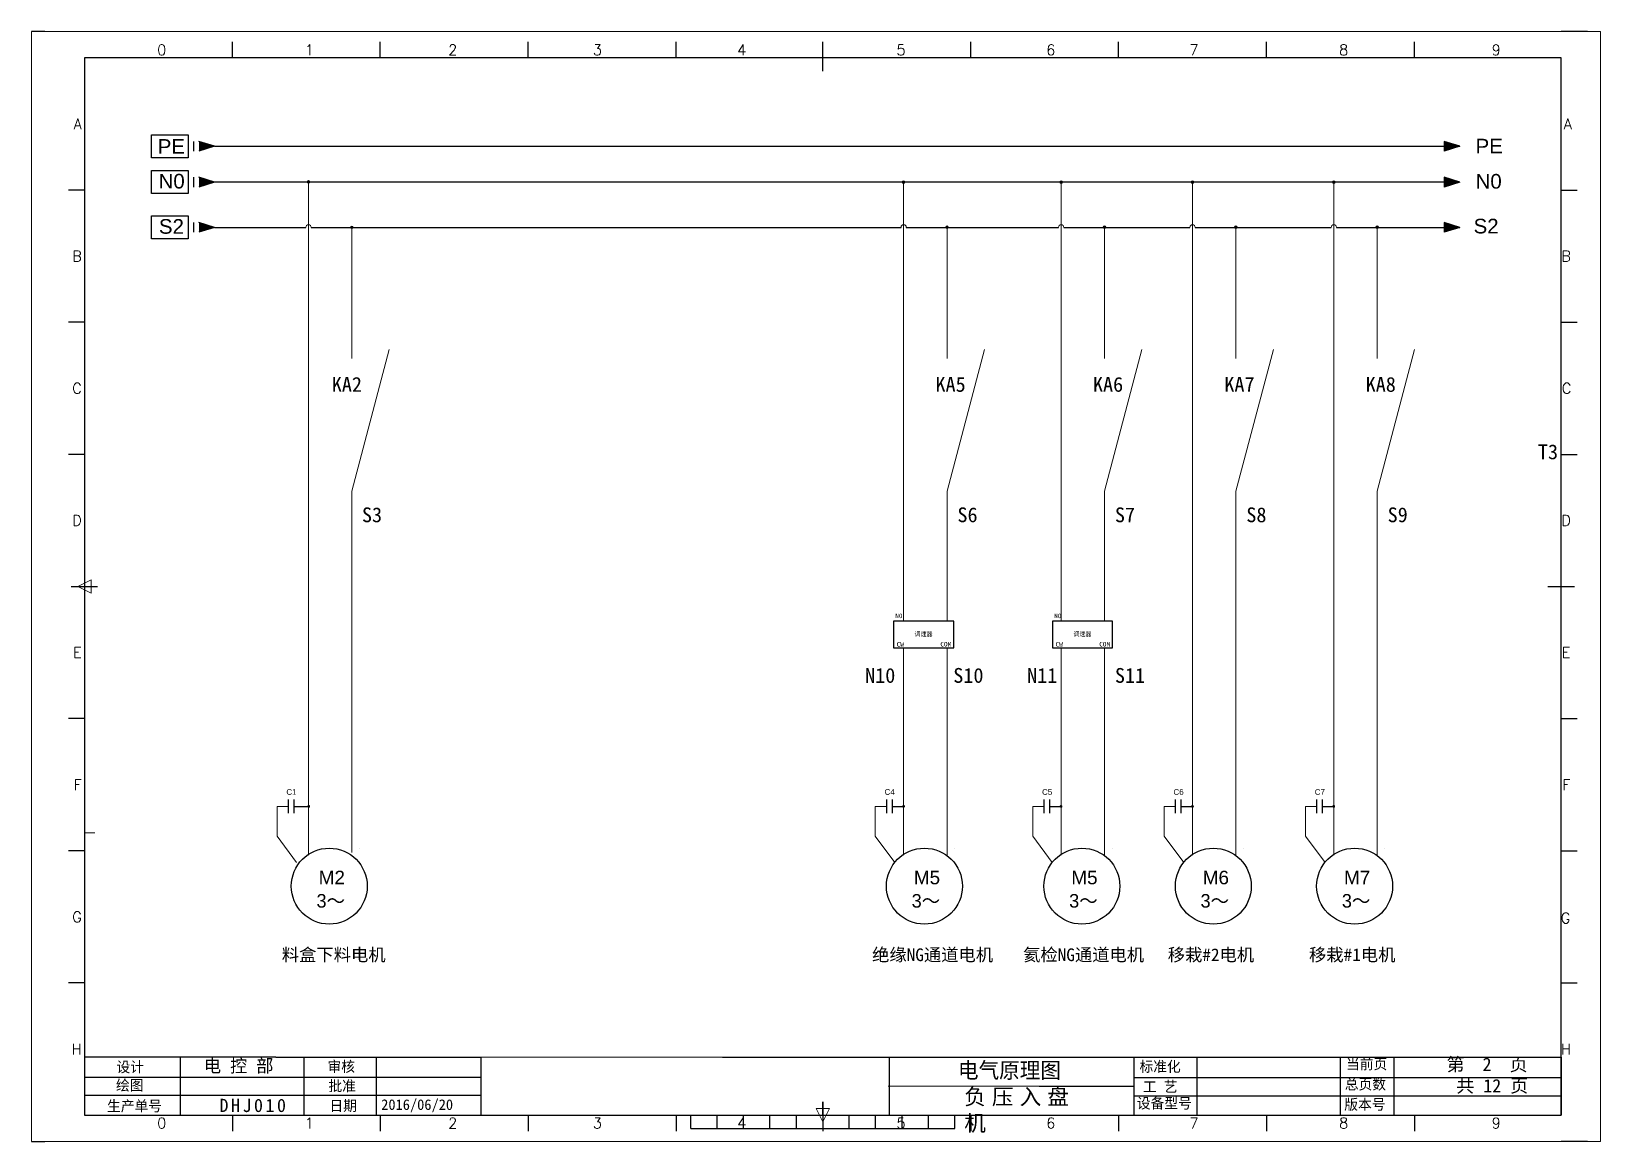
# Model space of a CAD drawing. Extents: x 2368 to 9674, y -1476 to 1321.
# Drawn here: x 7464 to 8058, y 316 to 736 of the extents above; entities that cross this region are included whole.
import ezdxf
from ezdxf.enums import TextEntityAlignment as Align

# ---------------------------------------------------------------- set-up
doc = ezdxf.new("R2010")
doc.units = 0
doc.header["$MEASUREMENT"] = 0
for name, color, linetype in [('AE_BOR', 1, 'Continuous'), ('MISC', 2, 'Continuous'), ('主图', 7, 'Continuous')]:
    doc.layers.add(name, color=color, linetype=linetype)
doc.layers.add('元件', color=4, linetype='Continuous', lineweight=25)
doc.styles.add('WD', font='romans.shx', dxfattribs={"bigfont": 'gbcbig.shx'})
doc.styles.add('样式 8', font='arial.ttf')

msp = doc.modelspace()

# ---------------------------------------------------------------- texts
at = {"attachment_point": 1, "style": '样式 8'}
for s, insert, char_height, width in [('N0', (7511.81647, 681.98395), 5.544, 9.9333161), ('N0', (8010.3419, 681.93444), 5.544, 9.9333161), ('S2', (7511.94265, 664.85819), 5.544, 9.9333161), ('S2', (8009.5924, 664.98178), 5.544, 30.5485092), ('{\\C2;M2}', (7572.43113, 418.33943), 5.12, 17.4856014), ('{\\C2;M5}', (7797.71573, 418.33943), 5.12, 17.4856014), ('{\\C2;M5}', (7857.32395, 418.33943), 5.12, 17.4856014), ('{\\C2;M6}', (7907.07039, 418.33943), 5.12, 17.4856014), ('{\\C2;M7}', (7960.55326, 418.33943), 5.12, 17.4856014), ('{\\fAIGDT|b0|i0|c2|p2;\\C2;3\\fSimSun|b0|i0|c134|p2;～}', (7571.60168, 409.51856), 5.12, 19.75726), ('{\\fAIGDT|b0|i0|c2|p2;\\C2;3\\fSimSun|b0|i0|c134|p2;～}', (7796.88628, 409.51856), 5.12, 19.75726), ('{\\fAIGDT|b0|i0|c2|p2;\\C2;3\\fSimSun|b0|i0|c134|p2;～}', (7856.4945, 409.51856), 5.12, 19.75726), ('{\\fAIGDT|b0|i0|c2|p2;\\C2;3\\fSimSun|b0|i0|c134|p2;～}', (7906.24094, 409.51856), 5.12, 19.75726), ('{\\fAIGDT|b0|i0|c2|p2;\\C2;3\\fSimSun|b0|i0|c134|p2;～}', (7959.72381, 409.51856), 5.12, 19.75726)]:
    msp.add_mtext(s, dxfattribs=dict(at, insert=insert, char_height=char_height, width=width))
at = {"attachment_point": 1}
for s, insert, char_height, width in [('{\\fSimSun|b0|i0|c134|p2;KA2}', (7577.38293, 605.1294), 5.6, 10.0336526), ('{\\fSimSun|b0|i0|c134|p2;KA5}', (7805.89691, 605.1294), 5.6, 10.0336526), ('{\\fSimSun|b0|i0|c134|p2;KA6}', (7865.50513, 605.1294), 5.6, 10.0336526), ('{\\fSimSun|b0|i0|c134|p2;KA7}', (7915.25157, 605.1294), 5.6, 10.0336526), ('{\\fSimSun|b0|i0|c134|p2;KA8}', (7968.73445, 605.1294), 5.6, 10.0336526), ('T3', (8033.94495, 579.61365), 5.6, 10.0336526), ('S3', (7588.80457, 555.78624), 5.6, 10.0336526), ('S6', (7814.21939, 555.78624), 5.6, 10.0336526), ('S7', (7873.82761, 555.78624), 5.6, 10.0336526), ('S8', (7923.57406, 555.78624), 5.6, 10.0336526), ('S9', (7977.05693, 555.78624), 5.6, 10.0336526), ('N10', (7779.26332, 495.025), 5.6, 10.0336526), ('S10', (7812.64163, 495.025), 5.6, 10.0336526), ('N11', (7840.58679, 495.025), 5.6, 10.0336526), ('S11', (7873.82761, 495.025), 5.6, 10.0336526), ('{\\fArial|b0|i0|c0|p32;C1}', (7560.18958, 449.21974), 2.1599136, 3.4027792), ('{\\fArial|b0|i0|c0|p32;C4}', (7786.63039, 449.21974), 2.1599136, 3.4027792), ('{\\fArial|b0|i0|c0|p32;C\\fArial|b0|i0|c162|p32;5}', (7846.23861, 449.21974), 2.1599136, 3.4027792), ('{\\fArial|b0|i0|c0|p32;C\\fArial|b0|i0|c162|p32;6}', (7895.98506, 449.21974), 2.1599136, 3.4027792), ('{\\fArial|b0|i0|c0|p32;C\\fArial|b0|i0|c162|p32;7}', (7949.46793, 449.21974), 2.1599136, 3.4027792), ('{\\fSimSun|b0|i0|c134|p2;第  }2  {\\fSimSun|b0|i0|c134|p2;页}', (7999.35911, 347.59238), 5, 38.1635092), ('{\\fSimSun|b0|i0|c134|p2;共 }12 {\\fSimSun|b0|i0|c134|p2;页}', (8003.04259, 339.50106), 5, 40.4924398), ('{\\fNSimSun|b0|i0|c134|p49;\\T1.28;DHJ010}', (7534.86655, 332.06261), 5, 40.4924398)]:
    msp.add_mtext(s, dxfattribs=dict(at, insert=insert, char_height=char_height, width=width))
at = {"color": 0, "lineweight": -2, "char_height": 1.62, "width": 7.0637547, "attachment_point": 1}
for insert in [(7797.98584, 508.68684), (7858.12904, 508.68684)]:
    msp.add_mtext('{调速器}', dxfattribs=dict(at, insert=insert))
at = {"lineweight": 0, "char_height": 4.8, "attachment_point": 1}
for s, insert, width in [('{\\fSimSun|b0|i0|c134|p2;料盒下料电机}', (7558.46404, 388.95845), 53.4606064), ('{\\fSimSun|b0|i0|c134|p2;绝缘NG通道电机}', (7781.90416, 388.95845), 57.113039), ('{\\fSimSun|b0|i0|c134|p2;氦检NG通道电机}', (7839.0641, 388.95845), 57.113039), ('{\\fSimSun|b0|i0|c134|p2;移栽#2电机}', (7893.8099, 388.95845), 57.113039), ('{\\fSimSun|b0|i0|c134|p2;移栽#1电机}', (7947.29277, 388.95845), 57.113039)]:
    msp.add_mtext(s, dxfattribs=dict(at, insert=insert, width=width))
at = {"color": 0, "ltscale": 2, "attachment_point": 1}
for s, insert, char_height, width in [('设计', (7495.90245, 346.11032), 4, 19.3450259), ('电 控 部', (7528.99652, 347.08256), 5, 34.8313606), ('审核', (7575.7738, 346.28799), 4, 25.507459), ('电气原理图', (7814.39172, 345.86302), 6, 43.9128196), ('标准化', (7883.12912, 346.28547), 4, 23.3399102), ('当前页', (7961.32305, 347.27086), 4, 19.3450259), ('{\\C256;绘图}', (7495.69547, 339.18261), 4, 19.3450259), ('批准', (7576.10558, 338.96146), 4, 25.507459), ('工 艺', (7884.38518, 338.66325), 4, 19.3450259), ('总页数', (7960.84353, 339.58913), 4, 19.3450259), ('{\\fNSimSun|b0|i0|c134|p49;\\T1.28;\\C256;负压入盘机}', (7816.78711, 335.8457), 6, 48.8447338), ('设备型号', (7882.11651, 332.40275), 4, 31.672048), ('生产单号', (7492.32344, 331.35127), 4, 25.1533682), ('日期', (7576.4895, 331.45623), 4, 25.507459), ('2016/06/20', (7596.09009, 331.86074), 4, 25.507459), ('版本号', (7960.63802, 331.94651), 4, 19.3450259)]:
    msp.add_mtext(s, dxfattribs=dict(at, insert=insert, char_height=char_height, width=width))
at = {"layer": 'MISC', "char_height": 5.544, "width": 9.9333161, "attachment_point": 1, "style": '样式 8'}
for insert in [(7511.48819, 695.11314), (8010.3419, 695.23979)]:
    msp.add_mtext('PE', dxfattribs=dict(at, insert=insert))
at = {"layer": '元件', "color": 0}
for s, p in [('N0', (7790.69514, 513.90277)), ('N0', (7850.83834, 513.90277)), ('COM', (7807.74804, 503.1642)), ('COM', (7867.89124, 503.1642)), ('CW', (7791.21195, 503.12434)), ('CW', (7851.35516, 503.12434))]:
    msp.add_text(s, height=1.74636, dxfattribs=at).set_placement(p)

# ---------------------------------------------------------------- blocks, each defined once
blk = doc.blocks.new('gb_a2_a')
for p, q in [((584, 410), (25, 410)), ((25, 410), (25, 10)), ((584, 10), (584, 410)), ((25, 10), (584, 10))]:
    blk.add_line(p, q)
at = {"lineweight": 9, "ltscale": 0.1}
blk.add_line((25, 116.86), (29, 116.86), dxfattribs=at)
at = {"layer": 'AE_BOR', "lineweight": 30}
for p, q in [((10, 420), (4.93, 420)), ((594, 420), (584, 420)), ((4.93, 0), (10, 0)), ((594, 0), (584, 0))]:
    blk.add_line(p, q, dxfattribs=at)
at = {"layer": 'AE_BOR', "color": 1, "lineweight": 15}
for p, q in [((4.93, 420), (598.93, 420)), ((4.93, 0), (4.93, 420)), ((598.93, 420), (598.93, 0)), ((22.5, 210), (27.5, 212.5)), ((27.5, 207.5), (22.5, 210)), ((27.5, 212.5), (27.5, 207.5)), ((304.5, 7.5), (302, 12.5)), ((302, 12.5), (307, 12.5)), ((307, 12.5), (304.5, 7.5)), ((598.93, 0), (4.93, 0))]:
    blk.add_line(p, q, dxfattribs=at)
at = {"layer": 'AE_BOR'}
for p, q in [((81, 410), (81, 416)), ((137, 410), (137, 416)), ((193, 410), (193, 416)), ((249, 410), (249, 416)), ((304.5, 410), (304.5, 416)), ((360.5, 410), (360.5, 416)), ((416.5, 410), (416.5, 416)), ((472.5, 410), (472.5, 416)), ((528.5, 410), (528.5, 416)), ((25, 360), (19, 360)), ((584, 360), (590, 360)), ((25, 310), (19, 310)), ((584, 310), (590, 310)), ((25, 260), (19, 260)), ((584, 260), (590, 260)), ((25, 160), (19, 160)), ((584, 160), (590, 160)), ((25, 110), (19, 110)), ((584, 110), (590, 110)), ((25, 60), (19, 60)), ((584, 60), (590, 60)), ((81, 10), (81, 4)), ((137, 10), (137, 4)), ((193, 10), (193, 4)), ((249, 10), (249, 4)), ((304.5, 10), (304.5, 4)), ((360.5, 10), (360.5, 4)), ((416.5, 10), (416.5, 4)), ((472.5, 10), (472.5, 4)), ((528.5, 10), (528.5, 4))]:
    blk.add_line(p, q, dxfattribs=at)
at = {"layer": 'AE_BOR', "color": 2, "lineweight": 30}
for p, q in [((304.5, 405), (304.5, 415)), ((20, 210), (30, 210)), ((579, 210), (589, 210)), ((304.5, 10), (304.5, 15)), ((304.5, 15), (304.5, 5)), ((254.5, 5), (254.5, 10)), ((264.5, 5), (264.5, 10)), ((274.5, 5), (274.5, 10)), ((284.5, 5), (284.5, 10)), ((294.5, 5), (294.5, 10)), ((304.5, 10), (304.5, 5)), ((314.5, 5), (314.5, 10)), ((324.5, 5), (324.5, 10)), ((334.5, 5), (334.5, 10)), ((344.5, 5), (344.5, 10)), ((354.5, 5), (354.5, 10)), ((254.5, 5), (354.5, 5))]:
    blk.add_line(p, q, dxfattribs=at)
at = {"layer": 'AE_BOR', "style": 'WD'}
for s, p in [('0', (54.27, 411)), ('1', (110.12, 411)), ('2', (164.42, 411)), ('3', (219.22, 411)), ('4', (273.82, 411)), ('5', (334.12, 411)), ('6', (390.81, 411)), ('7', (445.01, 411)), ('8', (501.67, 411)), ('9', (559.4, 411)), ('0', (54.27, 5)), ('1', (110.12, 5)), ('2', (164.42, 5)), ('3', (219.22, 5)), ('4', (273.82, 5)), ('5', (334.12, 5)), ('6', (390.81, 5)), ('7', (445.01, 5)), ('8', (501.67, 5)), ('9', (559.4, 5))]:
    blk.add_text(s, height=4, dxfattribs=at).set_placement(p, align=Align.CENTER)
for s, p in [('A', (24, 385)), ('A', (588.05, 385)), ('B', (24, 335)), ('B', (587.67, 335)), ('C', (24, 285)), ('C', (587.86, 285)), ('D', (24, 235)), ('D', (587.67, 235)), ('E', (24, 185)), ('E', (587.48, 185)), ('F', (24, 135)), ('F', (587.48, 135)), ('F', (587.48, 135)), ('G', (24, 85)), ('G', (587.48, 84.56)), ('H', (24, 35)), ('H', (587.67, 35))]:
    blk.add_text(s, height=4, dxfattribs=at).set_placement(p, align=Align.MIDDLE_RIGHT)

# ---------------------------------------------------------------- hatches: boundary and pattern name
for points in [[(7532.94432, 678.8609), (7527.10758, 680.7314), (7527.10758, 676.9904)], [(8004.35195, 678.86904), (7998.51522, 680.73954), (7998.51522, 676.99854)], [(7532.94432, 661.72943), (7527.10758, 663.59993), (7527.10758, 659.85893)], [(8004.35195, 661.73757), (7998.51522, 663.60807), (7998.51522, 659.86707)]]:
    msp.add_hatch(color=256).paths.add_polyline_path(points)
at = {"lineweight": 0}
h = msp.add_hatch(color=256, dxfattribs=at)
edge = h.paths.add_edge_path()
edge.add_arc((7568.57342, 678.91113), 0.5, 0, 360)
h = msp.add_hatch(color=256, dxfattribs=at)
edge = h.paths.add_edge_path()
edge.add_arc((7793.84329, 678.83851), 0.5, 0, 360)
h = msp.add_hatch(color=256, dxfattribs=at)
edge = h.paths.add_edge_path()
edge.add_arc((7853.45151, 678.83851), 0.5, 0, 360)
h = msp.add_hatch(color=256, dxfattribs=at)
edge = h.paths.add_edge_path()
edge.add_arc((7903.19795, 678.83851), 0.5, 0, 360)
h = msp.add_hatch(color=256, dxfattribs=at)
edge = h.paths.add_edge_path()
edge.add_arc((7956.68082, 678.83851), 0.5, 0, 360)
h = msp.add_hatch(color=256, dxfattribs=at)
edge = h.paths.add_edge_path()
edge.add_arc((7584.9778, 661.74476), 0.5, 0, 360)
h = msp.add_hatch(color=256, dxfattribs=at)
edge = h.paths.add_edge_path()
edge.add_arc((7810.2624, 661.82324), 0.5, 0, 360)
h = msp.add_hatch(color=256, dxfattribs=at)
edge = h.paths.add_edge_path()
edge.add_arc((7869.87062, 661.82324), 0.5, 0, 360)
h = msp.add_hatch(color=256, dxfattribs=at)
edge = h.paths.add_edge_path()
edge.add_arc((7919.61707, 661.82324), 0.5, 0, 360)
h = msp.add_hatch(color=256, dxfattribs=at)
edge = h.paths.add_edge_path()
edge.add_arc((7973.09994, 661.82324), 0.5, 0, 360)
at = {"layer": 'MISC'}
for points in [[(7532.94432, 692.39009), (7527.10758, 694.26059), (7527.10758, 690.51959)], [(8004.35195, 692.39823), (7998.51522, 694.26873), (7998.51522, 690.52772)]]:
    msp.add_hatch(color=256, dxfattribs=at).paths.add_polyline_path(points)

# ---------------------------------------------------------------- linework, layer by layer
for p, q in [((7524.98269, 680.74464), (7524.98269, 677.00364)), ((7532.94432, 678.8609), (7527.10758, 680.7314)), ((7532.94432, 678.8609), (7527.10758, 676.9904)), ((8004.35195, 678.86904), (7998.51522, 680.73954)), ((7998.51522, 680.73954), (7998.51522, 676.99854)), ((8004.35195, 678.86904), (7998.51522, 676.99854)), ((7524.98269, 663.61317), (7524.98269, 659.87217)), ((7532.94432, 661.72943), (7527.10758, 663.59993)), ((7532.94432, 661.72943), (7527.10758, 659.85893)), ((7532.94432, 661.73757), (7567.57342, 661.73757)), ((7569.57342, 661.73757), (7583.9778, 661.73757)), ((7583.9778, 661.73757), (7745.9778, 661.73757)), ((7745.9778, 661.73757), (7792.85802, 661.73757)), ((7794.85802, 661.73757), (7809.2624, 661.73757)), ((7794.85802, 661.73757), (7852.46624, 661.73757)), ((7854.46624, 661.73757), (7868.87062, 661.73757)), ((7854.46624, 661.73757), (7902.21268, 661.73757)), ((7904.21268, 661.73757), (7918.61707, 661.73757)), ((7904.21268, 661.73757), (7919.59301, 661.73757)), ((7920.10967, 661.73757), (7955.69555, 661.73757)), ((7957.69555, 661.73757), (7973.07589, 661.73757)), ((7957.69555, 661.73757), (7972.09994, 661.73757)), ((7957.69555, 661.73757), (8004.35195, 661.73757)), ((8004.35195, 661.73757), (7998.51522, 663.60807)), ((7998.51522, 663.60807), (7998.51522, 659.86707)), ((8004.35195, 661.73757), (7998.51522, 659.86707)), ((7556.17272, 347.8664), (7483.74173, 347.8664)), ((7483.74173, 347.8664), (7483.74173, 325.8693)), ((7520.0152, 347.8664), (7520.0152, 325.8693)), ((7556.17272, 347.8664), (7633.78383, 347.8664)), ((7566.77721, 347.8664), (7566.77721, 325.8693)), ((7594.22335, 347.8664), (7594.22335, 325.8664)), ((7633.78383, 347.8664), (7633.78383, 325.8693)), ((7725.27489, 347.8664), (7845.17489, 347.8664)), ((7788.34028, 347.8664), (7788.34028, 325.8693)), ((7845.17489, 347.8664), (7982.74607, 347.8664)), ((7880.96944, 347.8664), (7880.96944, 325.8693)), ((7982.74607, 347.8664), (8042.74173, 347.8664)), ((7845.17489, 336.8664), (7880.93852, 336.8664)), ((7483.74173, 325.8693), (8042.74173, 325.8693))]:
    msp.add_line(p, q)
at = {"color": 0}
for p, q in [((8004.35195, 678.86904), (7532.94432, 678.86904)), ((7959.02486, 347.8664), (7959.02486, 325.8693)), ((8042.74173, 347.8664), (8042.74173, 325.8693))]:
    msp.add_line(p, q, dxfattribs=at)
at = {"lineweight": 0}
for p, q in [((7568.57342, 679.41113), (7568.57342, 424.27543)), ((7793.85802, 678.86904), (7793.85802, 512.74982)), ((7853.46624, 678.86904), (7853.46624, 512.74982)), ((7903.21268, 678.86904), (7903.21268, 442.95083)), ((7956.69555, 678.86904), (7956.69555, 442.95083)), ((7584.9778, 661.24476), (7584.9778, 661.74476)), ((7584.9778, 612.16041), (7584.9778, 661.73757)), ((7810.2624, 612.16041), (7810.2624, 662.32324)), ((7869.87062, 612.16041), (7869.87062, 662.32324)), ((7919.61707, 612.16041), (7919.61707, 662.32324)), ((7973.09994, 612.16041), (7973.09994, 662.32324)), ((7584.9778, 561.94332), (7599.15778, 615.55984)), ((7810.2624, 561.94332), (7824.44238, 615.55984)), ((7869.87062, 561.94332), (7884.0506, 615.55984)), ((7919.61707, 561.94332), (7933.79704, 615.55984)), ((7973.09994, 561.94332), (7987.27991, 615.55984)), ((7584.9778, 425.24431), (7584.9778, 561.94332)), ((7810.2624, 512.74982), (7810.2624, 561.94332)), ((7869.87062, 512.74982), (7869.87062, 561.94332)), ((7919.61707, 424.05478), (7919.61707, 561.94332)), ((7973.09994, 424.05478), (7973.09994, 561.94332)), ((7793.85802, 502.6877), (7793.85802, 424.27543)), ((7793.85802, 502.6877), (7793.85802, 442.95083)), ((7810.2624, 424.05478), (7810.2624, 502.72755)), ((7810.2624, 425.24431), (7810.2624, 502.62286)), ((7853.46624, 502.6877), (7853.46624, 424.27543)), ((7853.46624, 502.6877), (7853.46624, 442.95083)), ((7869.87062, 424.05478), (7869.87062, 502.72755)), ((7869.87062, 425.24431), (7869.87062, 502.62286)), ((7903.21268, 502.6877), (7903.21268, 424.27543)), ((7919.61707, 425.24431), (7919.61707, 502.62286)), ((7956.69555, 502.6877), (7956.69555, 424.27543)), ((7973.09994, 425.24431), (7973.09994, 502.62286)), ((7561.05944, 442.67293), (7556.65062, 442.67293)), ((7556.65062, 442.67293), (7556.65062, 431.3706)), ((7787.50026, 442.67293), (7783.09143, 442.67293)), ((7783.09143, 442.67293), (7783.09143, 431.3706)), ((7847.10848, 442.67293), (7842.69965, 442.67293)), ((7842.69965, 442.67293), (7842.69965, 431.3706)), ((7896.85492, 442.67293), (7892.44609, 442.67293)), ((7892.44609, 442.67293), (7892.44609, 431.3706)), ((7950.33779, 442.67293), (7945.92896, 442.67293)), ((7945.92896, 442.67293), (7945.92896, 431.3706)), ((7556.65062, 431.3706), (7564.07213, 421.46272)), ((7783.09143, 431.3706), (7790.51295, 421.46272)), ((7842.69965, 431.3706), (7850.12117, 421.46272)), ((7892.44609, 431.3706), (7899.86761, 421.46272)), ((7945.92896, 431.3706), (7953.35048, 421.46272))]:
    msp.add_line(p, q, dxfattribs=at)
at = {"ltscale": 2}
for p, q in [((7587.90815, 426.87323), (7587.90815, 426.87301)), ((7813.19275, 426.87323), (7813.19275, 426.87301)), ((7872.80096, 426.87323), (7872.80096, 426.87301)), ((7922.54741, 426.87323), (7922.54741, 426.87301)), ((7976.03028, 426.87323), (7976.03028, 426.87301))]:
    msp.add_line(p, q, dxfattribs=at)
at = {"lineweight": 9, "ltscale": 0.1}
for p, q in [((7633.78383, 347.8664), (7725.27489, 347.8664)), ((7787.9721, 336.8664), (7845.17489, 336.8664))]:
    msp.add_line(p, q, dxfattribs=at)
at = {"color": 0, "ltscale": 2}
for p, q in [((7904.85727, 347.8664), (7904.85727, 325.8693)), ((7979.43946, 347.8664), (7979.43946, 325.8693)), ((7483.74173, 340.18264), (7633.78383, 340.24265)), ((7881.0512, 340.11135), (8042.74173, 340.17426)), ((7483.74173, 333.48487), (7633.78383, 333.48487)), ((7880.93852, 333.14595), (8042.74173, 333.14595))]:
    msp.add_line(p, q, dxfattribs=at)
at = {"color": 1, "lineweight": -3}
for points in [[(7509.08782, 696.76405), (7522.96957, 696.76405), (7522.96957, 688.05888), (7509.08782, 688.05888)], [(7509.08782, 683.22672), (7522.96957, 683.22672), (7522.96957, 674.52156), (7509.08782, 674.52156)], [(7509.08782, 666.09525), (7522.96957, 666.09525), (7522.96957, 657.39009), (7509.08782, 657.39009)]]:
    msp.add_lwpolyline(points, close=True, dxfattribs=at)
at = {"color": 0, "lineweight": -2}
for points in [[(7790.01535, 512.74982), (7790.01535, 502.62286), (7812.79889, 502.62286), (7812.79889, 512.74982)], [(7850.15856, 512.74982), (7850.15856, 502.62286), (7872.9421, 502.62286), (7872.9421, 512.74982)]]:
    msp.add_lwpolyline(points, close=True, dxfattribs=at)
at = {"const_width": 0.5265}
for points in [[(7568.93417, 442.68977, -1), (7568.40767, 442.68977, -1)], [(7794.08739, 442.68977, -1), (7793.56089, 442.68977, -1)], [(7853.69561, 442.68977, -1), (7853.16911, 442.68977, -1)], [(7903.44205, 442.68977, -1), (7902.91555, 442.68977, -1)], [(7956.92492, 442.68977, -1), (7956.39842, 442.68977, -1)]]:
    msp.add_lwpolyline(points, format="xyb", close=True, dxfattribs=at)
at = {"lineweight": 0}
for centre in [(7568.57342, 678.91113), (7793.84329, 678.83851), (7853.45151, 678.83851), (7903.19795, 678.83851), (7956.68082, 678.83851), (7584.9778, 661.74476), (7810.2624, 661.82324), (7869.87062, 661.82324), (7919.61707, 661.82324), (7973.09994, 661.82324)]:
    msp.add_circle(centre, 0.5, dxfattribs=at)
for centre in [(7576.43182, 412.50633), (7801.71642, 412.50633), (7861.32464, 412.50633), (7911.07108, 412.50633), (7964.55396, 412.50633)]:
    msp.add_circle(centre, 14.36665)
for centre in [(7568.57342, 661.73757), (7793.85802, 661.73757), (7853.46624, 661.73757), (7903.21268, 661.73757), (7956.69555, 661.73757)]:
    msp.add_arc(centre, 1, 0, 180, dxfattribs=at)
at = {"layer": 'MISC'}
for p, q in [((7524.98269, 694.27383), (7524.98269, 690.53283)), ((7532.94432, 692.39009), (7527.10758, 694.26059)), ((7532.94432, 692.39009), (7527.10758, 690.51959)), ((7532.94432, 692.39823), (8004.35195, 692.39823)), ((8004.35195, 692.39823), (7998.51522, 694.26873)), ((7998.51522, 694.26873), (7998.51522, 690.52772)), ((8004.35195, 692.39823), (7998.51522, 690.52772))]:
    msp.add_line(p, q, dxfattribs=at)
at = {"layer": '主图'}
for p, q in [((7560.98354, 440.11001), (7560.98354, 445.249)), ((7563.15747, 440.11001), (7563.15747, 445.249)), ((7563.15747, 442.6795), (7568.40787, 442.6795)), ((7787.42435, 440.11001), (7787.42435, 445.249)), ((7789.59828, 440.11001), (7789.59828, 445.249)), ((7789.59828, 442.6795), (7793.82414, 442.6795)), ((7847.03257, 440.11001), (7847.03257, 445.249)), ((7849.2065, 440.11001), (7849.2065, 445.249)), ((7849.2065, 442.6795), (7853.43236, 442.6795)), ((7896.77902, 440.11001), (7896.77902, 445.249)), ((7898.95294, 440.11001), (7898.95294, 445.249)), ((7898.95294, 442.6795), (7903.1788, 442.6795)), ((7950.26189, 440.11001), (7950.26189, 445.249)), ((7952.43581, 440.11001), (7952.43581, 445.249)), ((7952.43581, 442.6795), (7956.66167, 442.6795))]:
    msp.add_line(p, q, dxfattribs=at)

# ---------------------------------------------------------------- block references
msp.add_blockref('gb_a2_a', (7458.74173, 315.8693))

msp.set_redraw_order([(e.dxf.handle, doc.entitydb.next_handle()) for e in msp.query("TEXT MTEXT ATTDEF DIMENSION ARC_DIMENSION")])  # texts and dimensions are drawn at this point

doc.saveas('drawing.dxf')
